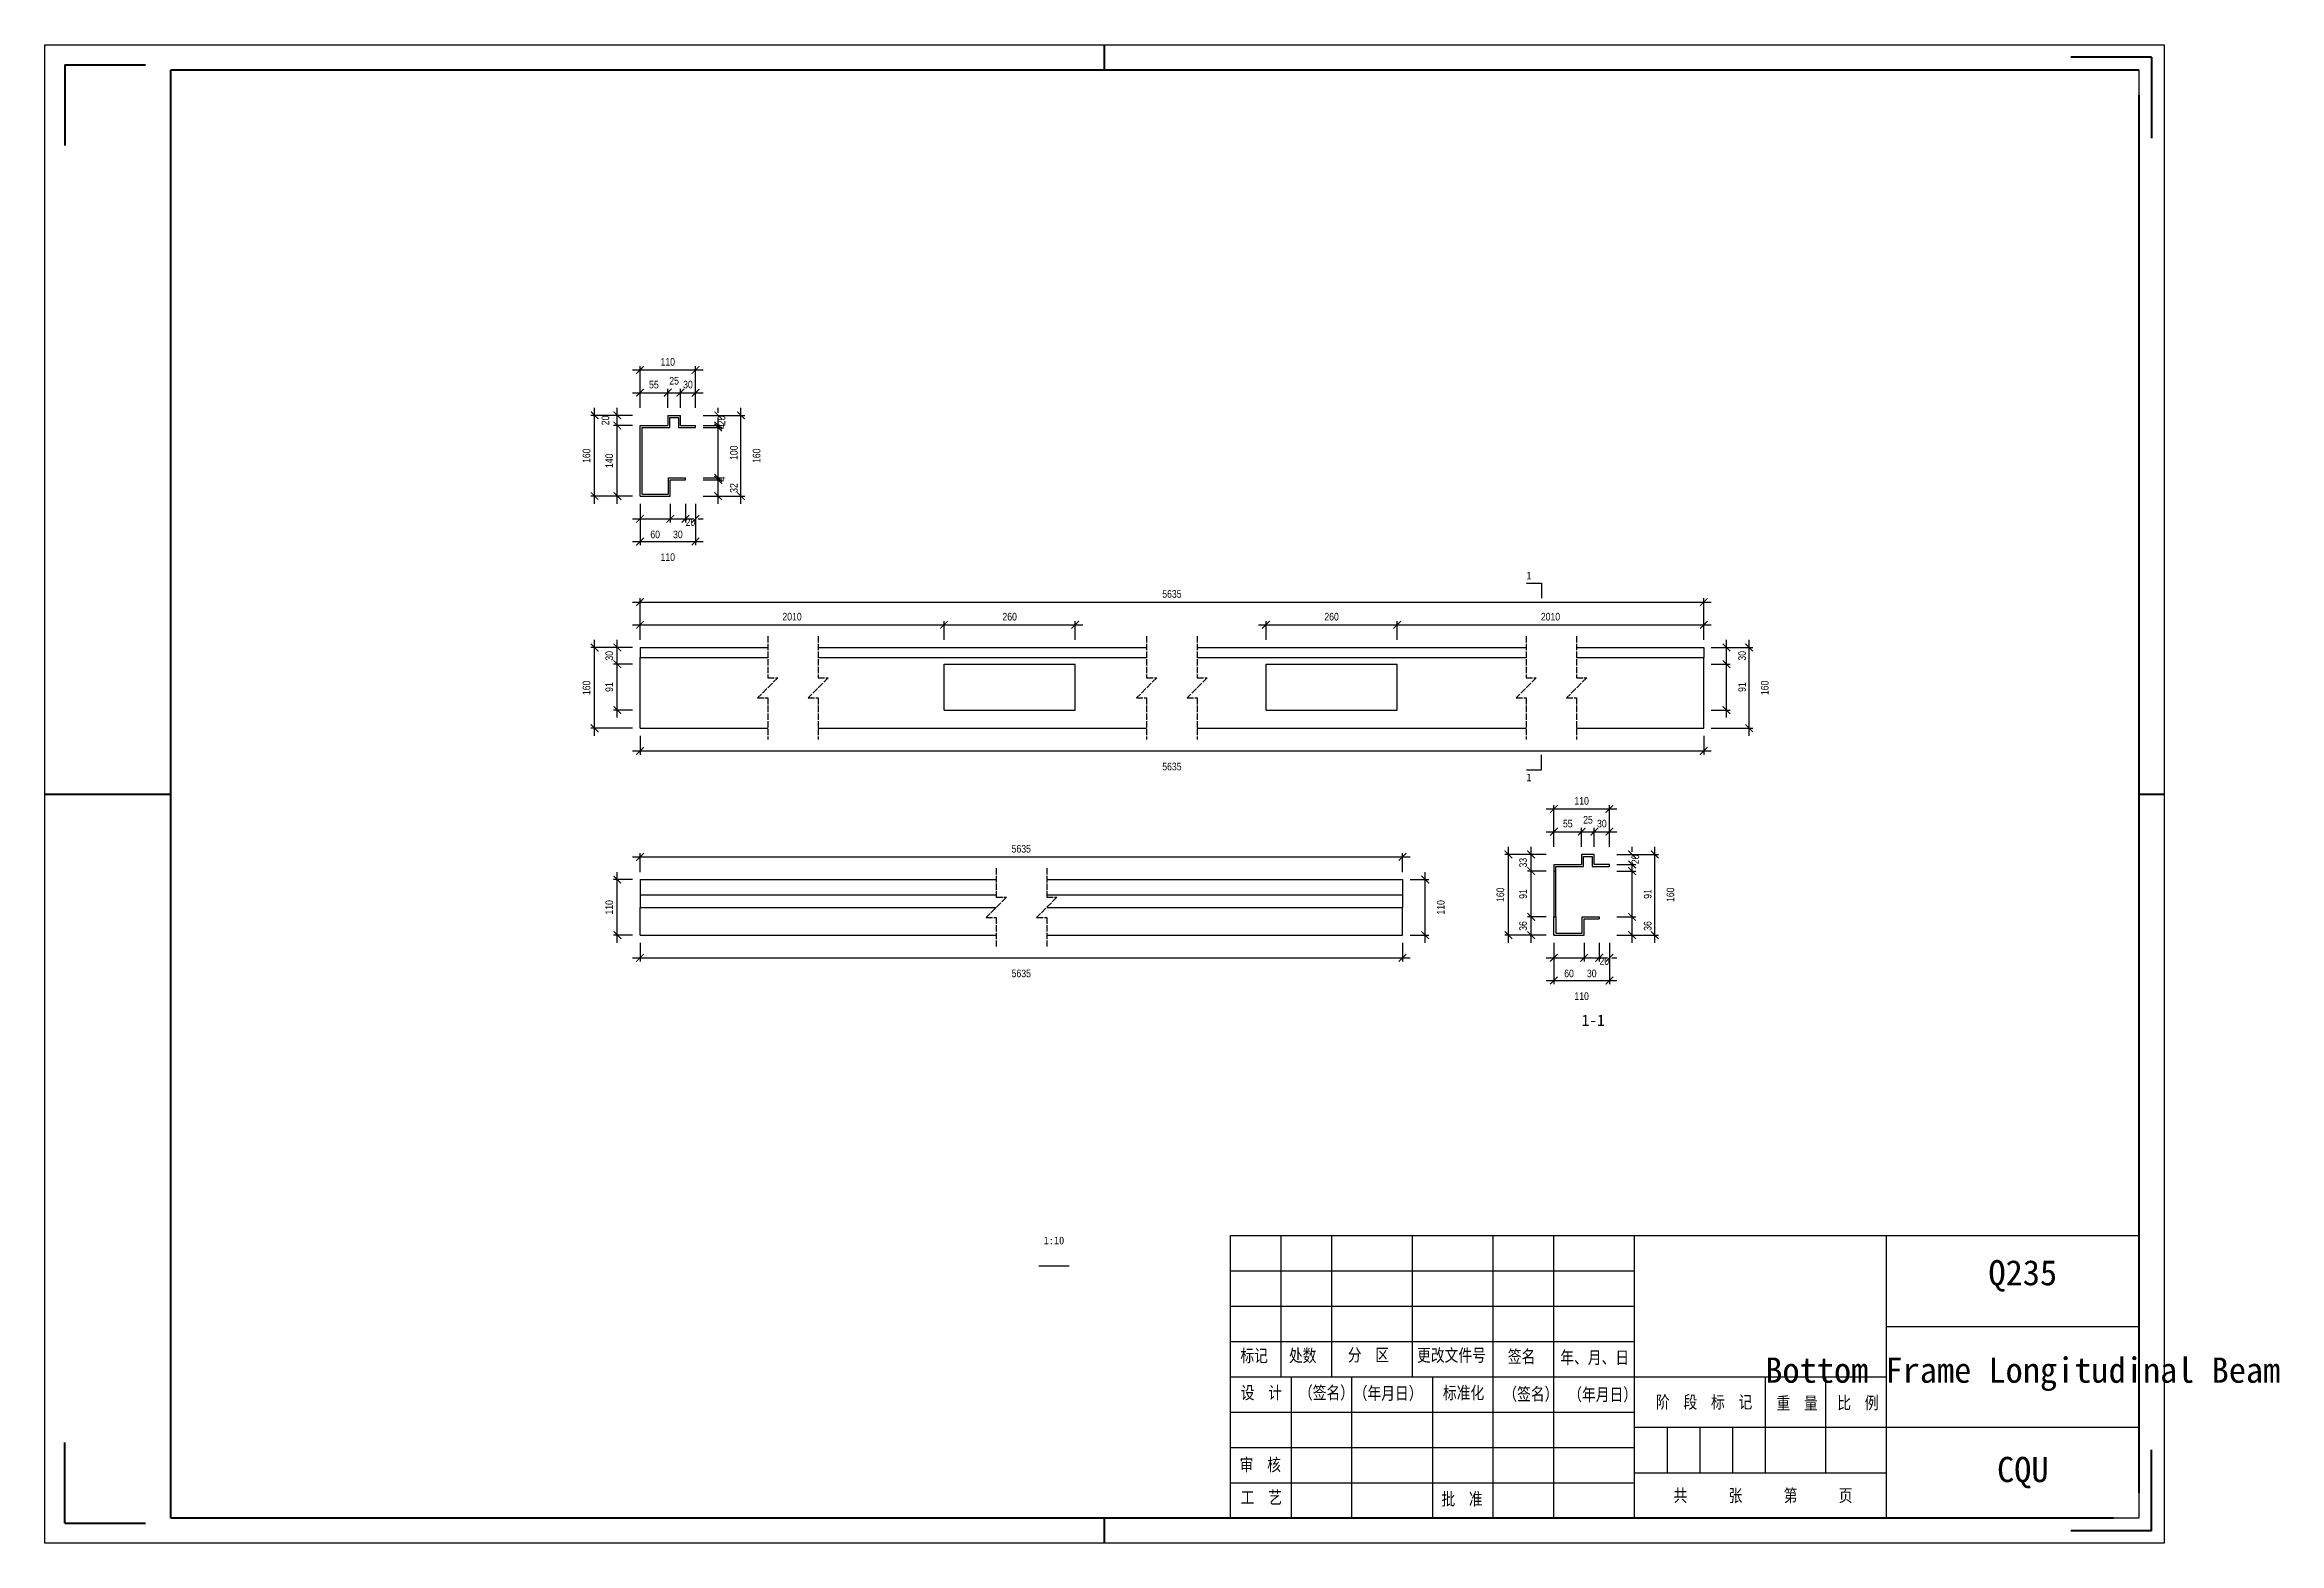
# Model space of a CAD drawing. Header units: millimetres. Extents: x 0 to 1925, y 0 to 4345.
# Drawn here: x 1470 to 1912.8, y 367 to 664 of the extents above; entities that cross this region are included whole.
import ezdxf

# ---------------------------------------------------------------- set-up
doc = ezdxf.new("R2010")
doc.units = ezdxf.units.MM
doc.linetypes.add('DASHED', pattern=[1.524, 1.27, -0.254])
doc.layers.add('总内框线', color=7, linetype='Continuous', lineweight=50)
doc.layers.add('总外框线', color=7, linetype='Continuous', lineweight=30)
doc.styles.add('OpenSansCondensed-Light', font='OpenSansCondensed-Light.ttf')
doc.styles.add('陈杰（2）', font='gbenor.shx', dxfattribs={"width": 0.8, "bigfont": 'gbcbig.shx'})
doc.dimstyles.new('EZDXF', dxfattribs={"dimtxt": 0.25, "dimasz": 0.175, "dimexe": 0.375, "dimexo": 0.125, "dimgap": 0.1, "dimtad": 1, "dimlfac": 100, "dimzin": 12, "dimdsep": 46, "dimtxsty": 'OpenSansCondensed-Light', "dimblk": 'ARCHTICK', "dimcen": 2.5, "dimazin": 3, "dimtfac": 0.5, "dimtmove": 2, "dimatfit": 3, "dimarcsym": 0})

msp = doc.modelspace()

# ---------------------------------------------------------------- texts
for s, height, p in [('1', 1.5, (1763.64631, 558.03373)), ('1', 1.5, (1763.64631, 518.03373)), ('1-1', 2.25, (1774.57901, 469.53373))]:
    msp.add_text(s, height=height).set_placement(p)
at = {"attachment_point": 5}
for s, insert, char_height in [('1:10', (1670, 427), 1.5), ('Q235', (1862, 420), 5), ('Bottom Frame Longitudinal Beam', (1862, 400.5), 5), ('CQU', (1862, 381), 5)]:
    msp.add_mtext(s, dxfattribs=dict(at, insert=insert, char_height=char_height))
at = {"char_height": 2.5, "width": 93.0192856, "attachment_point": 1, "style": '陈杰（2）'}
for s, insert in [('{\\fSimSun|b0|i0|c134|p2;标记}', (1706.95482, 405.44053)), ('{\\fSimSun|b0|i0|c134|p2;处数}', (1716.57596, 405.45543)), ('{\\fSimSun|b0|i0|c134|p2;分\u3000区}', (1728.23692, 405.57959)), ('{\\fSimSun|b0|i0|c134|p2;更改文件号}', (1741.97169, 405.52496)), ('{\\fSimSun|b0|i0|c134|p2;签名}', (1759.95608, 405.2667)), ('{\\fSimSun|b0|i0|c134|p2;年、月、日}', (1770.35064, 405.07301)), ('{\\fSimSun|b0|i0|c134|p2;设\u3000计}', (1707.01432, 398.10007)), ('{\\fSimSun|b0|i0|c134|p2;（签名）}', (1718.55629, 398.10007)), ('{\\fSimSun|b0|i0|c134|p2;\u3000（年月日）}', (1726.68156, 397.98584)), ('{\\fSimSun|b0|i0|c134|p2;标准化}', (1747.08823, 398.08517)), ('{\\fSimSun|b0|i0|c134|p2;（签名）}', (1759.05516, 397.83685)), ('{\\fSimSun|b0|i0|c134|p2;（年月日）}', (1771.923, 397.73752)), ('{\\fSimSun|b0|i0|c134|p2;阶\u3000段\u3000标\u3000记}', (1789.30395, 396.25254)), ('{\\fSimSun|b0|i0|c134|p2;重\u3000量}', (1813.18681, 396.02408)), ('{\\fSimSun|b0|i0|c134|p2;比\u3000例}', (1825.23873, 396.09361)), ('{\\fSimSun|b0|i0|c134|p2;审\u3000核}', (1706.81034, 383.83138)), ('{\\fSimSun|b0|i0|c134|p2;工\u3000艺}', (1707.01432, 377.34515)), ('{\\fSimSun|b0|i0|c134|p2;批\u3000准}', (1746.78226, 377.0273)), ('{\\fSimSun|b0|i0|c134|p2;共\u3000\u3000\u3000张\u3000\u3000\u3000第\u3000\u3000\u3000页}', (1792.79713, 377.72757))]:
    msp.add_mtext(s, dxfattribs=dict(at, insert=insert))

# ---------------------------------------------------------------- blocks, each defined once
blk = doc.blocks.new('_ARCHTICK')
at = {"color": 0, "linetype": 'ByBlock', "const_width": 0.15}
blk.add_lwpolyline([(-0.5, -0.5), (0.5, 0.5)], dxfattribs=at)

# ---------------------------------------------------------------- dimensions: what is measured, and where the dimension line sits
for base, p1, p2, location, text, override in [((1587.97901, 599.53373), (1587.97901, 590.53373), (1598.97901, 590.53373), (1593.47901, 601.13373), '110', {"dimtxt": 1.5, "dimasz": 1.5, "dimexe": 0.75, "dimexo": 1.5, "dimtad": 1, "dimlfac": 10, "dimblk": 'ARCHTICK', "dimsah": 0, "dimtsz": 0, "dimdle": 1.5, "dimtmove": 2}), ((1587.97901, 565.53373), (1587.97901, 574.53373), (1598.97901, 574.53373), (1593.47901, 562.43373), '110', {"dimtxt": 1.5, "dimasz": 1.5, "dimexe": 0.75, "dimexo": 1.5, "dimtad": 4, "dimlfac": 10, "dimblk": 'ARCHTICK', "dimsah": 0, "dimtsz": 0, "dimdle": 1.5, "dimtmove": 2}), ((1587.97901, 553.53373), (1587.97901, 544.53373), (1798.77901, 544.53373), (1693.37901, 555.13373), '5635', {"dimtxt": 1.5, "dimasz": 1.5, "dimexe": 0.75, "dimexo": 1.5, "dimtad": 1, "dimlfac": 10, "dimblk": 'ARCHTICK', "dimsah": 0, "dimtsz": 0, "dimdle": 1.5, "dimtmove": 2}), ((1587.97901, 549.03373), (1587.97901, 544.53373), (1648.22901, 544.53373), (1618.10401, 550.63373), '2010', {"dimtxt": 1.5, "dimasz": 1.5, "dimexe": 0.75, "dimexo": 1.5, "dimtad": 1, "dimlfac": 10, "dimblk": 'ARCHTICK', "dimsah": 0, "dimtsz": 0, "dimdle": 1.5, "dimtmove": 2}), ((1738.02901, 549.03373), (1738.02901, 544.53373), (1798.77901, 544.53373), (1768.40401, 550.63373), '2010', {"dimtxt": 1.5, "dimasz": 1.5, "dimexe": 0.75, "dimexo": 1.5, "dimtad": 1, "dimlfac": 10, "dimblk": 'ARCHTICK', "dimsah": 0, "dimtsz": 0, "dimdle": 1.5, "dimtmove": 2}), ((1587.97901, 524.03373), (1587.97901, 528.53373), (1798.77901, 528.53373), (1693.37901, 520.93373), '5635', {"dimtxt": 1.5, "dimasz": 1.5, "dimexe": 0.75, "dimexo": 1.5, "dimtad": 4, "dimlfac": 10, "dimblk": 'ARCHTICK', "dimsah": 0, "dimtsz": 0, "dimdle": 1.5, "dimtmove": 2}), ((1587.97901, 503.03373), (1587.97901, 498.53373), (1739.07901, 498.53373), (1663.52901, 504.63373), '5635', {"dimtxt": 1.5, "dimasz": 1.5, "dimexe": 0.75, "dimexo": 1.5, "dimtad": 1, "dimlfac": 10, "dimblk": 'ARCHTICK', "dimsah": 0, "dimtsz": 0, "dimdle": 1.5, "dimtmove": 2}), ((1587.97901, 483.03373), (1587.97901, 487.53373), (1739.07901, 487.53373), (1663.52901, 479.93373), '5635', {"dimtxt": 1.5, "dimasz": 1.5, "dimexe": 0.75, "dimexo": 1.5, "dimtad": 4, "dimlfac": 10, "dimblk": 'ARCHTICK', "dimsah": 0, "dimtsz": 0, "dimdle": 1.5, "dimtmove": 2})]:
    msp.add_linear_dim(base=base, p1=p1, p2=p2, location=location, text=text, dimstyle='EZDXF', override=override).render()
for base, p1, p2, location, override in [((1593.47901, 595.03373), (1593.47901, 590.53373), (1595.97901, 590.53373), (1594.72901, 597.38373), {"dimtxt": 1.5, "dimasz": 1.5, "dimexe": 0.75, "dimexo": 1.5, "dimtad": 1, "dimlfac": 10, "dimblk": 'ARCHTICK', "dimsah": 0, "dimtsz": 0, "dimdle": 1.5, "dimtmove": 2}), ((1587.97901, 595.03373), (1587.97901, 590.53373), (1593.47901, 590.53373), (1590.72901, 596.63373), {"dimtxt": 1.5, "dimasz": 1.5, "dimexe": 0.75, "dimexo": 1.5, "dimtad": 1, "dimlfac": 10, "dimblk": 'ARCHTICK', "dimsah": 0, "dimtsz": 0, "dimdle": 1.5, "dimtmove": 2}), ((1595.97901, 595.03373), (1595.97901, 590.53373), (1598.97901, 590.53373), (1597.47901, 596.63373), {"dimtxt": 1.5, "dimasz": 1.5, "dimexe": 0.75, "dimexo": 1.5, "dimtad": 1, "dimlfac": 10, "dimblk": 'ARCHTICK', "dimsah": 0, "dimtsz": 0, "dimdle": 1.5, "dimtmove": 2}), ((1587.97901, 570.03373), (1587.97901, 574.53373), (1593.97901, 574.53373), (1590.97901, 566.93373), {"dimtxt": 1.5, "dimasz": 1.5, "dimexe": 0.75, "dimexo": 1.5, "dimtad": 4, "dimlfac": 10, "dimblk": 'ARCHTICK', "dimsah": 0, "dimtsz": 0, "dimdle": 1.5, "dimtmove": 2}), ((1593.97901, 570.03373), (1593.97901, 574.53373), (1596.97901, 574.53373), (1595.47901, 566.93373), {"dimtxt": 1.5, "dimasz": 1.5, "dimexe": 0.75, "dimexo": 1.5, "dimtad": 4, "dimlfac": 10, "dimblk": 'ARCHTICK', "dimsah": 0, "dimtsz": 0, "dimdle": 1.5, "dimtmove": 2}), ((1596.97901, 570.03373), (1596.97901, 574.53373), (1598.97901, 574.53373), (1597.97901, 569.38373), {"dimtxt": 1.5, "dimasz": 1.5, "dimexe": 0.75, "dimexo": 1.5, "dimtad": 4, "dimlfac": 10, "dimblk": 'ARCHTICK', "dimsah": 0, "dimtsz": 0, "dimdle": 1.5, "dimtmove": 2}), ((1648.22901, 549.03373), (1648.22901, 544.53373), (1674.22901, 544.53373), (1661.22901, 550.63373), {"dimtxt": 1.5, "dimasz": 1.5, "dimexe": 0.75, "dimexo": 1.5, "dimtad": 1, "dimlfac": 10, "dimblk": 'ARCHTICK', "dimsah": 0, "dimtsz": 0, "dimdle": 1.5, "dimtmove": 2}), ((1712.02901, 549.03373), (1712.02901, 544.53373), (1738.02901, 544.53373), (1725.02901, 550.63373), {"dimtxt": 1.5, "dimasz": 1.5, "dimexe": 0.75, "dimexo": 1.5, "dimtad": 1, "dimlfac": 10, "dimblk": 'ARCHTICK', "dimsah": 0, "dimtsz": 0, "dimdle": 1.5, "dimtmove": 2}), ((1769.07901, 512.53373), (1769.07901, 503.53373), (1780.07901, 503.53373), (1774.57901, 514.13373), {"dimtxt": 1.5, "dimasz": 1.5, "dimexe": 0.75, "dimexo": 1.5, "dimtad": 1, "dimlfac": 10, "dimblk": 'ARCHTICK', "dimsah": 0, "dimtsz": 0, "dimdle": 1.5, "dimtmove": 2}), ((1769.07901, 508.03373), (1769.07901, 503.53373), (1774.57901, 503.53373), (1771.82901, 509.63373), {"dimtxt": 1.5, "dimasz": 1.5, "dimexe": 0.75, "dimexo": 1.5, "dimtad": 1, "dimlfac": 10, "dimblk": 'ARCHTICK', "dimsah": 0, "dimtsz": 0, "dimdle": 1.5, "dimtmove": 2}), ((1774.57901, 508.03373), (1774.57901, 503.53373), (1777.07901, 503.53373), (1775.82901, 510.38373), {"dimtxt": 1.5, "dimasz": 1.5, "dimexe": 0.75, "dimexo": 1.5, "dimtad": 1, "dimlfac": 10, "dimblk": 'ARCHTICK', "dimsah": 0, "dimtsz": 0, "dimdle": 1.5, "dimtmove": 2}), ((1777.07901, 508.03373), (1777.07901, 503.53373), (1780.07901, 503.53373), (1778.57901, 509.63373), {"dimtxt": 1.5, "dimasz": 1.5, "dimexe": 0.75, "dimexo": 1.5, "dimtad": 1, "dimlfac": 10, "dimblk": 'ARCHTICK', "dimsah": 0, "dimtsz": 0, "dimdle": 1.5, "dimtmove": 2}), ((1769.07901, 483.03373), (1769.07901, 487.53373), (1775.07901, 487.53373), (1772.07901, 479.93373), {"dimtxt": 1.5, "dimasz": 1.5, "dimexe": 0.75, "dimexo": 1.5, "dimtad": 4, "dimlfac": 10, "dimblk": 'ARCHTICK', "dimsah": 0, "dimtsz": 0, "dimdle": 1.5, "dimtmove": 2}), ((1769.07901, 478.53373), (1769.07901, 487.53373), (1780.07901, 487.53373), (1774.57901, 475.43373), {"dimtxt": 1.5, "dimasz": 1.5, "dimexe": 0.75, "dimexo": 1.5, "dimtad": 4, "dimlfac": 10, "dimblk": 'ARCHTICK', "dimsah": 0, "dimtsz": 0, "dimdle": 1.5, "dimtmove": 2}), ((1775.07901, 483.03373), (1775.07901, 487.53373), (1778.07901, 487.53373), (1776.57901, 479.93373), {"dimtxt": 1.5, "dimasz": 1.5, "dimexe": 0.75, "dimexo": 1.5, "dimtad": 4, "dimlfac": 10, "dimblk": 'ARCHTICK', "dimsah": 0, "dimtsz": 0, "dimdle": 1.5, "dimtmove": 2}), ((1778.07901, 483.03373), (1778.07901, 487.53373), (1780.07901, 487.53373), (1779.07901, 482.38373), {"dimtxt": 1.5, "dimasz": 1.5, "dimexe": 0.75, "dimexo": 1.5, "dimtad": 4, "dimlfac": 10, "dimblk": 'ARCHTICK', "dimsah": 0, "dimtsz": 0, "dimdle": 1.5, "dimtmove": 2})]:
    msp.add_linear_dim(base=base, p1=p1, p2=p2, location=location, dimstyle='EZDXF', override=override).render()
for base, p1, p2, location, text, override in [((1578.97901, 574.53373), (1587.97901, 574.53373), (1587.97901, 590.53373), (1577.37901, 582.53373), '160', {"dimtxt": 1.5, "dimasz": 1.5, "dimexe": 0.75, "dimexo": 1.5, "dimtad": 1, "dimlfac": 10, "dimblk": 'ARCHTICK', "dimsah": 0, "dimtsz": 0, "dimdle": 1.5, "dimtmove": 2}), ((1607.97901, 574.53373), (1598.97901, 574.53373), (1598.97901, 590.53373), (1611.07901, 582.53373), '160', {"dimtxt": 1.5, "dimasz": 1.5, "dimexe": 0.75, "dimexo": 1.5, "dimtad": 4, "dimlfac": 10, "dimblk": 'ARCHTICK', "dimsah": 0, "dimtsz": 0, "dimdle": 1.5, "dimtmove": 2}), ((1578.97901, 528.53373), (1587.97901, 528.53373), (1587.97901, 544.53373), (1577.37901, 536.53373), '160', {"dimtxt": 1.5, "dimasz": 1.5, "dimexe": 0.75, "dimexo": 1.5, "dimtad": 1, "dimlfac": 10, "dimblk": 'ARCHTICK', "dimsah": 0, "dimtsz": 0, "dimdle": 1.5, "dimtmove": 2}), ((1583.47901, 541.23373), (1587.97901, 541.23373), (1587.97901, 544.53373), (1581.87901, 542.88373), '30', {"dimtxt": 1.5, "dimasz": 1.5, "dimexe": 0.75, "dimexo": 1.5, "dimtad": 1, "dimlfac": 10, "dimblk": 'ARCHTICK', "dimsah": 0, "dimtsz": 0, "dimdle": 1.5, "dimtmove": 2}), ((1803.27901, 541.23373), (1798.77901, 541.23373), (1798.77901, 544.53373), (1806.37901, 542.88373), '30', {"dimtxt": 1.5, "dimasz": 1.5, "dimexe": 0.75, "dimexo": 1.5, "dimtad": 4, "dimlfac": 10, "dimblk": 'ARCHTICK', "dimsah": 0, "dimtsz": 0, "dimdle": 1.5, "dimtmove": 2}), ((1807.77901, 528.53373), (1798.77901, 528.53373), (1798.77901, 544.53373), (1810.87901, 536.53373), '160', {"dimtxt": 1.5, "dimasz": 1.5, "dimexe": 0.75, "dimexo": 1.5, "dimtad": 4, "dimlfac": 10, "dimblk": 'ARCHTICK', "dimsah": 0, "dimtsz": 0, "dimdle": 1.5, "dimtmove": 2}), ((1583.47901, 487.53373), (1587.97901, 487.53373), (1587.97901, 498.53373), (1581.87901, 493.03373), '110', {"dimtxt": 1.5, "dimasz": 1.5, "dimexe": 0.75, "dimexo": 1.5, "dimtad": 1, "dimlfac": 10, "dimblk": 'ARCHTICK', "dimsah": 0, "dimtsz": 0, "dimdle": 1.5, "dimtmove": 2}), ((1743.57901, 487.53373), (1739.07901, 487.53373), (1739.07901, 498.53373), (1746.67901, 493.03373), '110', {"dimtxt": 1.5, "dimasz": 1.5, "dimexe": 0.75, "dimexo": 1.5, "dimtad": 4, "dimlfac": 10, "dimblk": 'ARCHTICK', "dimsah": 0, "dimtsz": 0, "dimdle": 1.5, "dimtmove": 2})]:
    msp.add_linear_dim(base=base, p1=p1, p2=p2, angle=90, location=location, text=text, dimstyle='EZDXF', override=override).render()
for base, p1, p2, location, override in [((1583.47901, 588.53373), (1587.97901, 588.53373), (1587.97901, 590.53373), (1581.12901, 589.53373), {"dimtxt": 1.5, "dimasz": 1.5, "dimexe": 0.75, "dimexo": 1.5, "dimtad": 1, "dimlfac": 10, "dimblk": 'ARCHTICK', "dimsah": 0, "dimtsz": 0, "dimdle": 1.5, "dimtmove": 2}), ((1583.47901, 574.53373), (1587.97901, 574.53373), (1587.97901, 588.53373), (1581.87901, 581.53373), {"dimtxt": 1.5, "dimasz": 1.5, "dimexe": 0.75, "dimexo": 1.5, "dimtad": 1, "dimlfac": 10, "dimblk": 'ARCHTICK', "dimsah": 0, "dimtsz": 0, "dimdle": 1.5, "dimtmove": 2}), ((1603.47901, 588.53373), (1598.97901, 588.53373), (1598.97901, 590.53373), (1604.12901, 589.53373), {"dimtxt": 1.5, "dimasz": 1.5, "dimexe": 0.75, "dimexo": 1.5, "dimtad": 4, "dimlfac": 10, "dimblk": 'ARCHTICK', "dimsah": 0, "dimtsz": 0, "dimdle": 1.5, "dimtmove": 2}), ((1603.47901, 588.13373), (1598.97901, 588.13373), (1598.97901, 588.53373), (1604.12901, 588.33373), {"dimtxt": 1.5, "dimasz": 1.5, "dimexe": 0.75, "dimexo": 1.5, "dimtad": 4, "dimlfac": 10, "dimblk": 'ARCHTICK', "dimsah": 0, "dimtsz": 0, "dimdle": 1.5, "dimtmove": 2}), ((1603.47901, 578.13373), (1598.97901, 578.13373), (1598.97901, 588.13373), (1606.57901, 583.13373), {"dimtxt": 1.5, "dimasz": 1.5, "dimexe": 0.75, "dimexo": 1.5, "dimtad": 4, "dimlfac": 10, "dimblk": 'ARCHTICK', "dimsah": 0, "dimtsz": 0, "dimdle": 1.5, "dimtmove": 2}), ((1603.47901, 577.73373), (1598.97901, 577.73373), (1598.97901, 578.13373), (1604.12901, 577.93373), {"dimtxt": 1.5, "dimasz": 1.5, "dimexe": 0.75, "dimexo": 1.5, "dimtad": 4, "dimlfac": 10, "dimblk": 'ARCHTICK', "dimsah": 0, "dimtsz": 0, "dimdle": 1.5, "dimtmove": 2}), ((1603.47901, 574.53373), (1598.97901, 574.53373), (1598.97901, 577.73373), (1606.57901, 576.13373), {"dimtxt": 1.5, "dimasz": 1.5, "dimexe": 0.75, "dimexo": 1.5, "dimtad": 4, "dimlfac": 10, "dimblk": 'ARCHTICK', "dimsah": 0, "dimtsz": 0, "dimdle": 1.5, "dimtmove": 2}), ((1583.47901, 532.13373), (1587.97901, 532.13373), (1587.97901, 541.23373), (1581.87901, 536.68373), {"dimtxt": 1.5, "dimasz": 1.5, "dimexe": 0.75, "dimexo": 1.5, "dimtad": 1, "dimlfac": 10, "dimblk": 'ARCHTICK', "dimsah": 0, "dimtsz": 0, "dimdle": 1.5, "dimtmove": 2}), ((1803.27901, 532.13373), (1798.77901, 532.13373), (1798.77901, 541.23373), (1806.37901, 536.68373), {"dimtxt": 1.5, "dimasz": 1.5, "dimexe": 0.75, "dimexo": 1.5, "dimtad": 4, "dimlfac": 10, "dimblk": 'ARCHTICK', "dimsah": 0, "dimtsz": 0, "dimdle": 1.5, "dimtmove": 2}), ((1760.07901, 487.53373), (1769.07901, 487.53373), (1769.07901, 503.53373), (1758.47901, 495.53373), {"dimtxt": 1.5, "dimasz": 1.5, "dimexe": 0.75, "dimexo": 1.5, "dimtad": 1, "dimlfac": 10, "dimblk": 'ARCHTICK', "dimsah": 0, "dimtsz": 0, "dimdle": 1.5, "dimtmove": 2}), ((1764.57901, 500.23373), (1769.07901, 500.23373), (1769.07901, 503.53373), (1762.97901, 501.88373), {"dimtxt": 1.5, "dimasz": 1.5, "dimexe": 0.75, "dimexo": 1.5, "dimtad": 1, "dimlfac": 10, "dimblk": 'ARCHTICK', "dimsah": 0, "dimtsz": 0, "dimdle": 1.5, "dimtmove": 2}), ((1784.57901, 501.53373), (1780.07901, 501.53373), (1780.07901, 503.53373), (1785.22901, 502.53373), {"dimtxt": 1.5, "dimasz": 1.5, "dimexe": 0.75, "dimexo": 1.5, "dimtad": 4, "dimlfac": 10, "dimblk": 'ARCHTICK', "dimsah": 0, "dimtsz": 0, "dimdle": 1.5, "dimtmove": 2}), ((1789.07901, 487.53373), (1780.07901, 487.53373), (1780.07901, 503.53373), (1792.17901, 495.53373), {"dimtxt": 1.5, "dimasz": 1.5, "dimexe": 0.75, "dimexo": 1.5, "dimtad": 4, "dimlfac": 10, "dimblk": 'ARCHTICK', "dimsah": 0, "dimtsz": 0, "dimdle": 1.5, "dimtmove": 2}), ((1764.57901, 491.13373), (1769.07901, 491.13373), (1769.07901, 500.23373), (1762.97901, 495.68373), {"dimtxt": 1.5, "dimasz": 1.5, "dimexe": 0.75, "dimexo": 1.5, "dimtad": 1, "dimlfac": 10, "dimblk": 'ARCHTICK', "dimsah": 0, "dimtsz": 0, "dimdle": 1.5, "dimtmove": 2}), ((1784.57901, 491.13373), (1780.07901, 491.13373), (1780.07901, 500.23373), (1787.67901, 495.68373), {"dimtxt": 1.5, "dimasz": 1.5, "dimexe": 0.75, "dimexo": 1.5, "dimtad": 4, "dimlfac": 10, "dimblk": 'ARCHTICK', "dimsah": 0, "dimtsz": 0, "dimdle": 1.5, "dimtmove": 2}), ((1764.57901, 487.53373), (1769.07901, 487.53373), (1769.07901, 491.13373), (1762.97901, 489.33373), {"dimtxt": 1.5, "dimasz": 1.5, "dimexe": 0.75, "dimexo": 1.5, "dimtad": 1, "dimlfac": 10, "dimblk": 'ARCHTICK', "dimsah": 0, "dimtsz": 0, "dimdle": 1.5, "dimtmove": 2}), ((1784.57901, 487.53373), (1780.07901, 487.53373), (1780.07901, 491.13373), (1787.67901, 489.33373), {"dimtxt": 1.5, "dimasz": 1.5, "dimexe": 0.75, "dimexo": 1.5, "dimtad": 4, "dimlfac": 10, "dimblk": 'ARCHTICK', "dimsah": 0, "dimtsz": 0, "dimdle": 1.5, "dimtmove": 2})]:
    msp.add_linear_dim(base=base, p1=p1, p2=p2, angle=90, location=location, dimstyle='EZDXF', override=override).render()

# ---------------------------------------------------------------- linework, layer by layer
for p, q in [((1885, 659), (1885, 474)), ((1593.47901, 590.53373), (1595.97901, 590.53373)), ((1593.47901, 590.53373), (1593.47901, 588.53373)), ((1593.87901, 590.13373), (1595.57901, 590.13373)), ((1593.87901, 588.13373), (1593.87901, 590.13373)), ((1595.57901, 590.13373), (1595.57901, 588.13373)), ((1595.97901, 588.53373), (1595.97901, 590.53373)), ((1587.97901, 574.53373), (1587.97901, 588.53373)), ((1587.97901, 588.53373), (1593.47901, 588.53373)), ((1588.37901, 588.13373), (1593.87901, 588.13373)), ((1588.37901, 574.93373), (1588.37901, 588.13373)), ((1595.57901, 588.13373), (1598.97901, 588.13373)), ((1595.97901, 588.53373), (1598.97901, 588.53373)), ((1598.97901, 588.13373), (1598.97901, 588.53373)), ((1593.57901, 578.13373), (1596.97901, 578.13373)), ((1593.57901, 578.13373), (1593.57901, 574.93373)), ((1593.97901, 577.73373), (1596.97901, 577.73373)), ((1593.97901, 574.53373), (1593.97901, 577.73373)), ((1596.97901, 577.73373), (1596.97901, 578.13373)), ((1587.97901, 574.53373), (1593.97901, 574.53373)), ((1588.37901, 574.93373), (1593.57901, 574.93373)), ((1587.97901, 544.53373), (1587.97901, 542.53373)), ((1587.97901, 544.53373), (1613.27901, 544.53373)), ((1587.97901, 528.53373), (1587.97901, 542.53373)), ((1587.97901, 542.53373), (1613.27901, 542.53373)), ((1623.27901, 544.53373), (1688.37901, 544.53373)), ((1623.27901, 542.53373), (1688.37901, 542.53373)), ((1648.22901, 532.13373), (1648.22901, 541.23373)), ((1648.22901, 541.23373), (1674.22901, 541.23373)), ((1674.22901, 532.13373), (1674.22901, 541.23373)), ((1698.37901, 544.53373), (1763.57901, 544.53373)), ((1698.37901, 542.53373), (1763.57901, 542.53373)), ((1712.02901, 532.13373), (1712.02901, 541.23373)), ((1712.02901, 541.23373), (1738.02901, 541.23373)), ((1738.02901, 532.13373), (1738.02901, 541.23373)), ((1773.57901, 544.53373), (1798.77901, 544.53373)), ((1773.57901, 542.53373), (1798.77901, 542.53373)), ((1798.77901, 544.53373), (1798.77901, 542.53373)), ((1798.77901, 528.53373), (1798.77901, 542.53373)), ((1648.22901, 532.13373), (1674.22901, 532.13373)), ((1712.02901, 532.13373), (1738.02901, 532.13373)), ((1587.97901, 528.53373), (1613.27901, 528.53373)), ((1623.27901, 528.53373), (1688.37901, 528.53373)), ((1698.37901, 528.53373), (1763.57901, 528.53373)), ((1773.57901, 528.53373), (1798.77901, 528.53373)), ((1769.07901, 501.53373), (1769.07901, 500.23373)), ((1769.07901, 501.53373), (1774.57901, 501.53373)), ((1769.47901, 500.23373), (1769.47901, 501.13373)), ((1769.47901, 501.13373), (1774.97901, 501.13373)), ((1774.57901, 503.53373), (1774.57901, 501.53373)), ((1777.07901, 503.53373), (1774.57901, 503.53373)), ((1774.97901, 503.13373), (1776.67901, 503.13373)), ((1774.97901, 501.13373), (1774.97901, 503.13373)), ((1776.67901, 503.13373), (1776.67901, 501.13373)), ((1776.67901, 501.13373), (1780.07901, 501.13373)), ((1777.07901, 501.53373), (1777.07901, 503.53373)), ((1780.07901, 501.53373), (1777.07901, 501.53373)), ((1780.07901, 501.13373), (1780.07901, 501.53373)), ((1587.97901, 498.53373), (1587.97901, 495.53373)), ((1587.97901, 498.53373), (1658.57901, 498.53373)), ((1668.57901, 498.53373), (1739.07901, 498.53373)), ((1739.07901, 498.53373), (1739.07901, 495.53373)), ((1769.07901, 500.23373), (1769.47901, 500.23373)), ((1769.07901, 500.23373), (1769.07901, 491.13373)), ((1769.47901, 491.13373), (1769.47901, 500.23373)), ((1587.97901, 495.53373), (1587.97901, 493.03373)), ((1587.97901, 495.53373), (1658.57901, 495.53373)), ((1587.97901, 493.03373), (1658.57901, 493.03373)), ((1587.97901, 487.53373), (1587.97901, 493.03373)), ((1668.57901, 495.53373), (1739.07901, 495.53373)), ((1668.57901, 493.03373), (1739.07901, 493.03373)), ((1739.07901, 495.53373), (1739.07901, 493.03373)), ((1739.07901, 487.53373), (1739.07901, 493.03373)), ((1587.97901, 487.53373), (1658.57901, 487.53373)), ((1668.57901, 487.53373), (1739.07901, 487.53373)), ((1769.07901, 491.13373), (1769.47901, 491.13373)), ((1769.07901, 487.53373), (1769.07901, 491.13373)), ((1769.07901, 487.53373), (1775.07901, 487.53373)), ((1769.47901, 491.13373), (1769.47901, 487.93373)), ((1769.47901, 487.93373), (1774.67901, 487.93373)), ((1774.67901, 487.93373), (1774.67901, 491.13373)), ((1774.67901, 491.13373), (1778.07901, 491.13373)), ((1775.07901, 490.73373), (1778.07901, 490.73373)), ((1775.07901, 487.53373), (1775.07901, 490.73373)), ((1778.07901, 491.13373), (1778.07901, 490.73373)), ((1705, 428), (1885, 428)), ((1705, 372), (1705, 428)), ((1715, 428), (1715, 400)), ((1725, 428), (1725, 400)), ((1741, 428), (1741, 400)), ((1757, 428), (1757, 400)), ((1769, 428), (1769, 372)), ((1785, 428), (1785, 372)), ((1835, 372), (1835, 428)), ((1885, 428), (1885, 372)), ((1667, 422), (1673, 422)), ((1705, 421), (1785, 421)), ((1705, 414), (1785, 414)), ((1835, 410), (1885, 410)), ((1705, 407), (1785, 407)), ((1705, 400), (1835, 400)), ((1717, 400), (1717, 372)), ((1729, 400), (1729, 372)), ((1745, 400), (1745, 372)), ((1757, 400), (1757, 372)), ((1811, 381), (1811, 400)), ((1823, 381), (1823, 400)), ((1705, 393), (1785, 393)), ((1785, 390), (1835, 390)), ((1791.5, 390), (1791.5, 381)), ((1798, 390), (1798, 381)), ((1804.5, 390), (1804.5, 381)), ((1835, 390), (1885, 390)), ((1705, 386), (1785, 386)), ((1785, 381), (1835, 381)), ((1705, 379), (1785, 379)), ((1885, 372), (1705, 372))]:
    msp.add_line(p, q)
at = {"linetype": 'DASHED'}
for p, q in [((1613.27901, 546.78373), (1613.27901, 538.53373)), ((1623.27901, 546.78373), (1623.27901, 538.53373)), ((1688.37901, 546.78373), (1688.37901, 538.53373)), ((1698.37901, 546.78373), (1698.37901, 538.53373)), ((1763.57901, 546.78373), (1763.57901, 538.53373)), ((1773.57901, 546.78373), (1773.57901, 538.53373)), ((1615.27901, 538.53373), (1611.27901, 534.53373)), ((1613.27901, 538.53373), (1615.27901, 538.53373)), ((1625.27901, 538.53373), (1621.27901, 534.53373)), ((1623.27901, 538.53373), (1625.27901, 538.53373)), ((1690.37901, 538.53373), (1686.37901, 534.53373)), ((1688.37901, 538.53373), (1690.37901, 538.53373)), ((1700.37901, 538.53373), (1696.37901, 534.53373)), ((1698.37901, 538.53373), (1700.37901, 538.53373)), ((1765.57901, 538.53373), (1761.57901, 534.53373)), ((1763.57901, 538.53373), (1765.57901, 538.53373)), ((1775.57901, 538.53373), (1771.57901, 534.53373)), ((1773.57901, 538.53373), (1775.57901, 538.53373)), ((1611.27901, 534.53373), (1613.27901, 534.53373)), ((1613.27901, 534.53373), (1613.27901, 526.28373)), ((1621.27901, 534.53373), (1623.27901, 534.53373)), ((1623.27901, 534.53373), (1623.27901, 526.28373)), ((1686.37901, 534.53373), (1688.37901, 534.53373)), ((1688.37901, 534.53373), (1688.37901, 526.28373)), ((1696.37901, 534.53373), (1698.37901, 534.53373)), ((1698.37901, 534.53373), (1698.37901, 526.28373)), ((1761.57901, 534.53373), (1763.57901, 534.53373)), ((1763.57901, 534.53373), (1763.57901, 526.28373)), ((1771.57901, 534.53373), (1773.57901, 534.53373)), ((1773.57901, 534.53373), (1773.57901, 526.28373)), ((1658.57901, 500.78373), (1658.57901, 495.03373)), ((1668.57901, 500.78373), (1668.57901, 495.03373)), ((1660.57901, 495.03373), (1656.57901, 491.03373)), ((1658.57901, 495.03373), (1660.57901, 495.03373)), ((1670.57901, 495.03373), (1666.57901, 491.03373)), ((1668.57901, 495.03373), (1670.57901, 495.03373)), ((1656.57901, 491.03373), (1658.57901, 491.03373)), ((1658.57901, 491.03373), (1658.57901, 485.28373)), ((1666.57901, 491.03373), (1668.57901, 491.03373)), ((1668.57901, 491.03373), (1668.57901, 485.28373))]:
    msp.add_line(p, q, dxfattribs=at)
for points in [[(1763.64631, 557.28373), (1766.64631, 557.28373), (1766.64631, 554.28373)], [(1763.64631, 520.28373), (1766.64631, 520.28373), (1766.64631, 523.28373)]]:
    msp.add_lwpolyline(points)
at = {"layer": '总内框线'}
for p, q in [((1474, 660), (1474, 644)), ((1474, 660), (1490, 660)), ((1680, 659), (1680, 664)), ((1887.5, 661.5), (1871.5, 661.5)), ((1887.5, 661.5), (1887.5, 645.5)), ((1495, 372), (1495, 659)), ((1495, 659), (1885, 659)), ((1885, 654), (1885, 377)), ((1470, 515.5), (1495, 515.5)), ((1885, 515.5), (1890, 515.5)), ((1474, 371), (1474, 387)), ((1887.5, 369.5), (1887.5, 385.5)), ((1880, 372), (1495, 372)), ((1680, 367), (1680, 372)), ((1474, 371), (1490, 371)), ((1887.5, 369.5), (1871.5, 369.5))]:
    msp.add_line(p, q, dxfattribs=at)
at = {"layer": '总外框线'}
for p, q in [((1470, 367), (1470, 664)), ((1470, 664), (1890, 664)), ((1890, 664), (1890, 367)), ((1890, 367), (1470, 367))]:
    msp.add_line(p, q, dxfattribs=at)

msp.set_redraw_order([(e.dxf.handle, doc.entitydb.next_handle()) for e in msp.query("TEXT MTEXT ATTDEF DIMENSION ARC_DIMENSION")])  # texts and dimensions are drawn at this point

doc.saveas('drawing.dxf')
